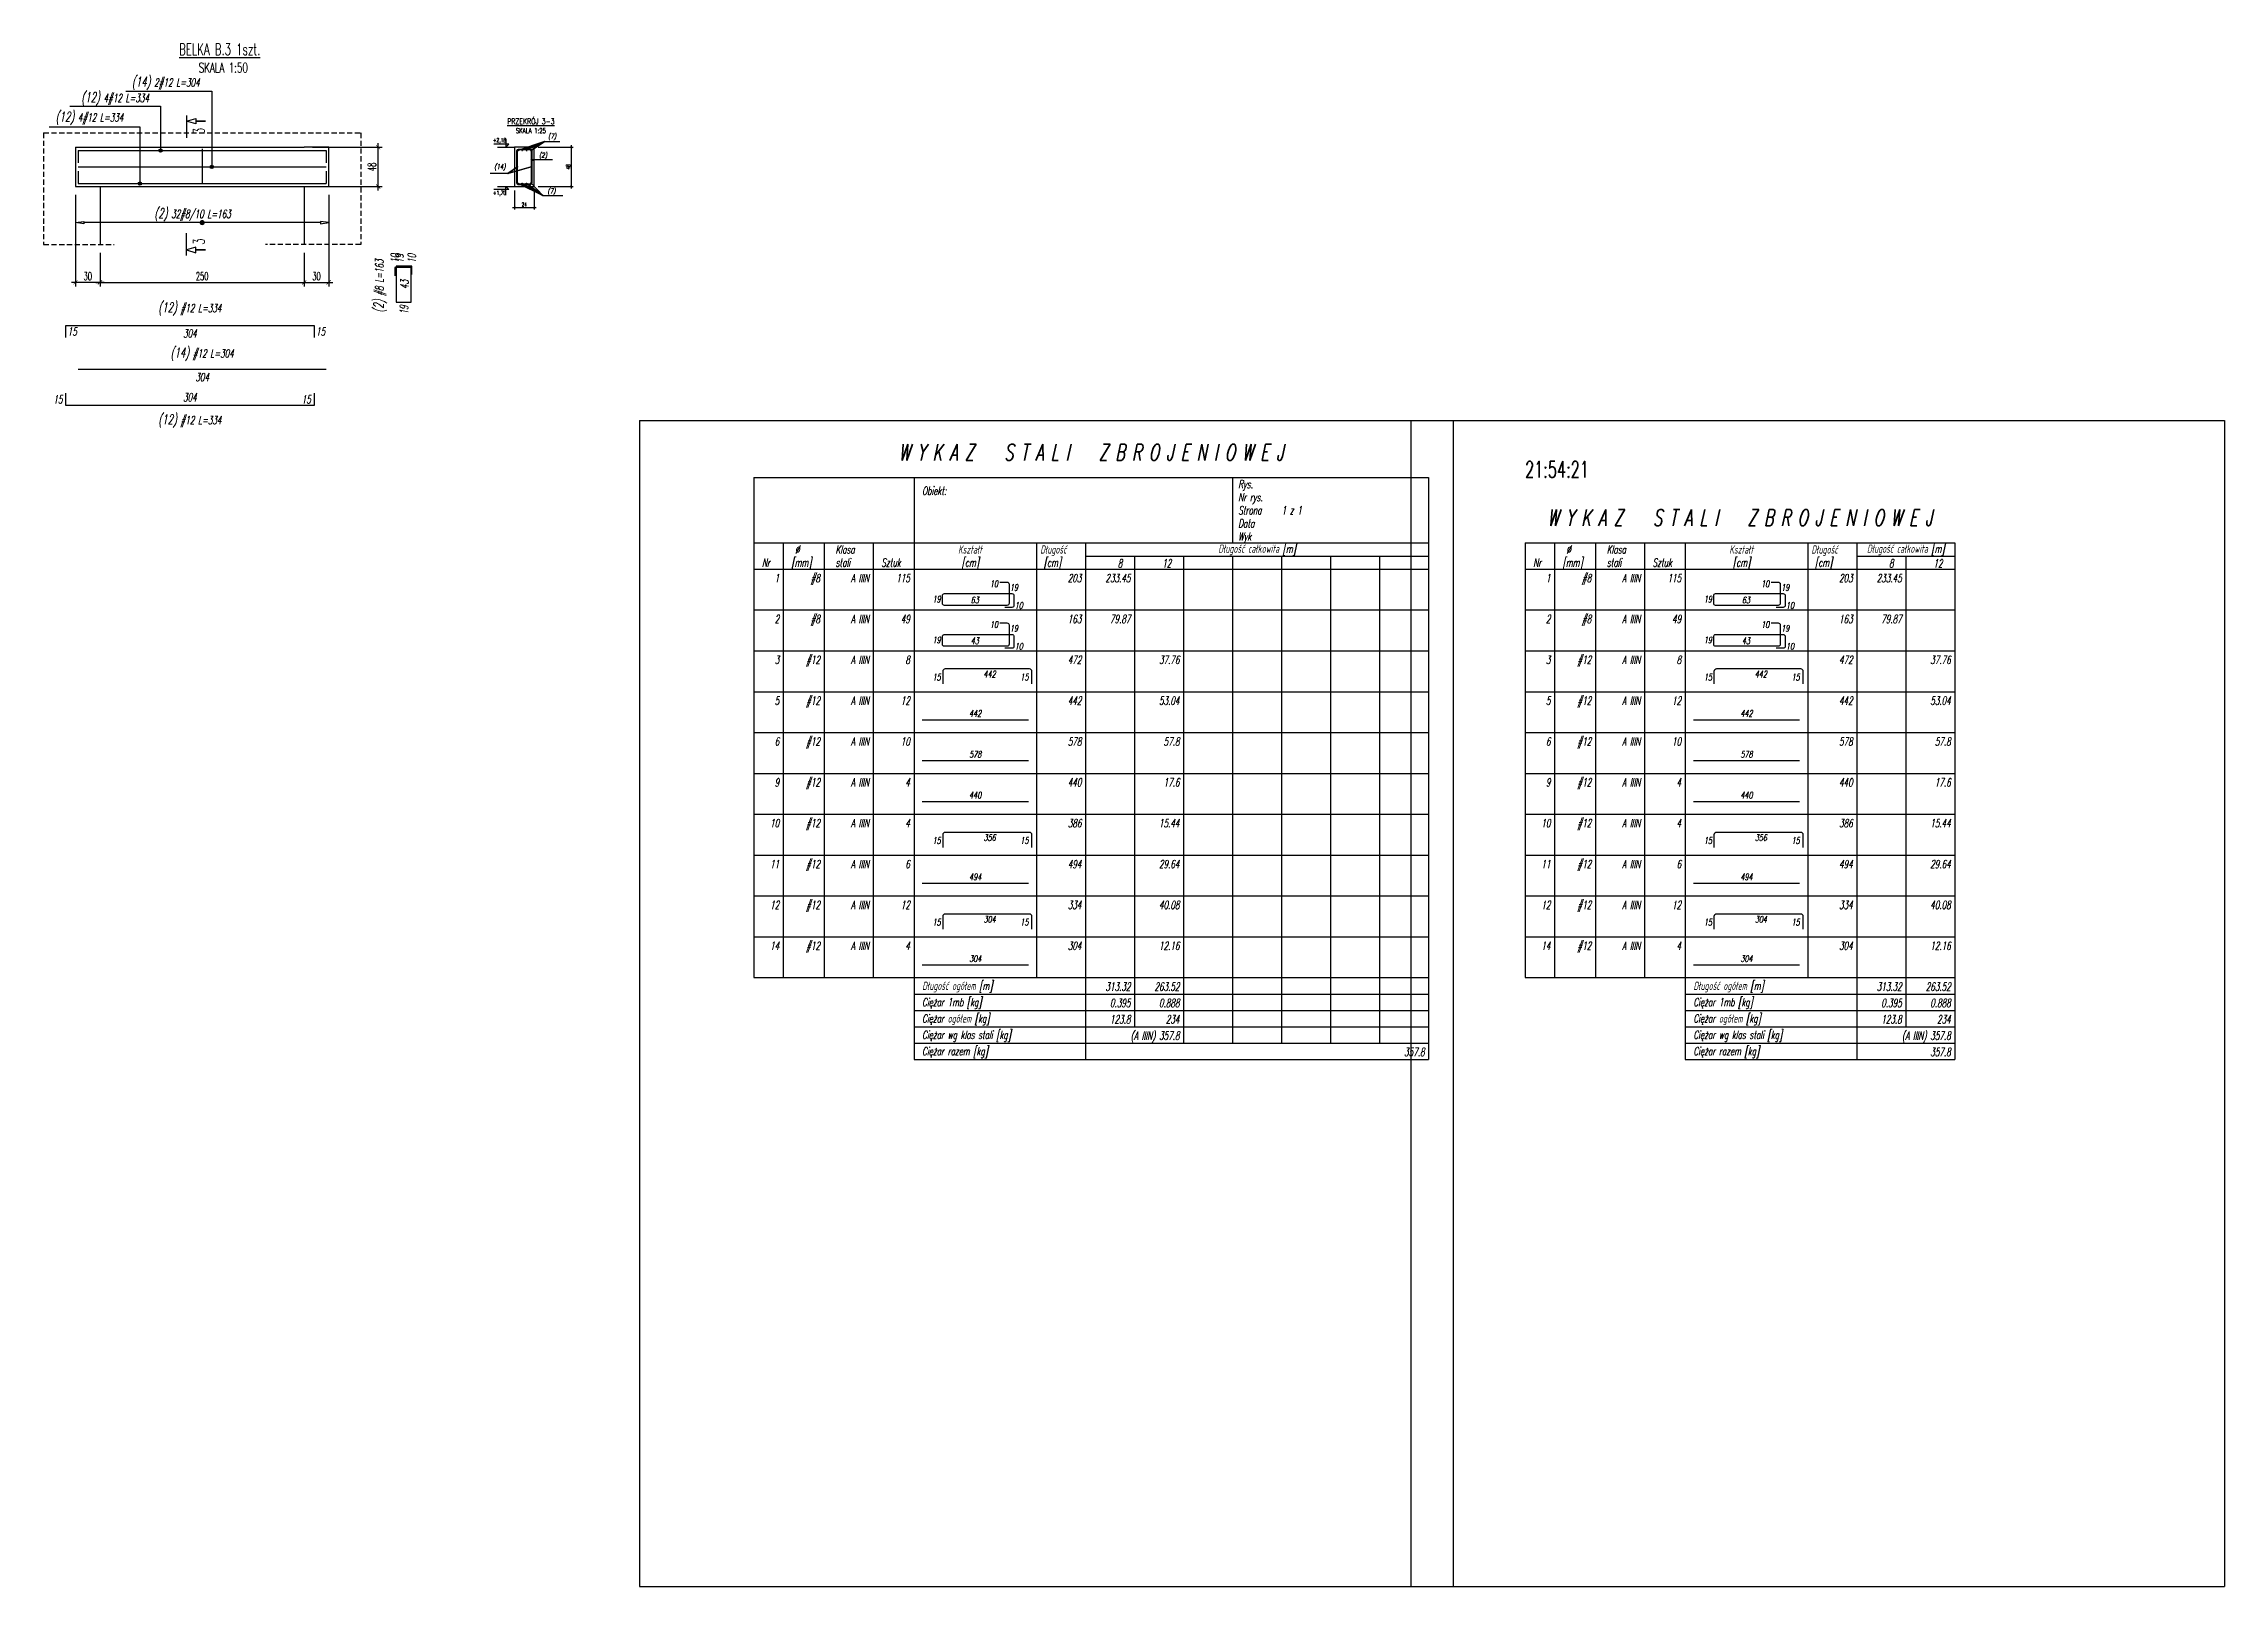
# Model space of a CAD drawing. Header units: millimetres. Extents: x 26458 to 31924, y -55340 to -52939.
# Drawn here: x 29255 to 31924, y -55340 to -53452 of the extents above; entities that cross this region are included whole.
import ezdxf
from ezdxf.enums import TextEntityAlignment as Align

# ---------------------------------------------------------------- set-up
doc = ezdxf.new("R2010")
doc.units = ezdxf.units.MM
doc.linetypes.add('DASHED2', pattern=[9.525, 6.35, -3.175])
doc.layers.get('Defpoints').update_dxf_attribs({"color": 251})
doc.layers.add('__NIEDRUK__', color=54, linetype='Continuous', plot=False)
for name, color, linetype in [('K-ODNOSNIK', 8, 'Continuous'), ('K-POMOCNICZE', 9, 'DASHED2'), ('K-SCIANY', 2, 'Continuous'), ('K-TEXT 2.4mm', 71, 'Continuous'), ('K-TEXT 2.8mm', 101, 'Continuous'), ('K-TEXT 2mm', 254, 'Continuous'), ('K-WYMIARY', 1, 'Continuous'), ('K-ZBROJ_06', 101, 'Continuous'), ('K-ZBROJ_12', 161, 'Continuous'), ('N-35-PLYTY', 101, 'Continuous'), ('ZBROJA_NIEZLICZAC', 255, 'Continuous'), ('ZBROJA_PRET', 161, 'Continuous'), ('ZBROJA_RZUTPR', 141, 'Continuous'), ('ZBROJA_RZUTPR1', 255, 'Continuous'), ('ZBROJA_ZASIEG', 253, 'Continuous'), ('ZBROJA_ZESTAWIENIE', 62, 'Continuous'), ('ZBROJA_ZESTAWIENIE1', 252, 'Continuous'), ('ZBROJA_ZESTAWIENIE2', 30, 'Continuous'), ('ZBROJA_ZESTAWIENIE3', 141, 'Continuous'), ('ZBROJA_ZESTAWIENIE4', 210, 'Continuous'), ('ZBROJA_ZLICZAC', 125, 'Continuous')]:
    doc.layers.add(name, color=color, linetype=linetype)
doc.styles.add('STYL_ZBROJA', font='romanszb.shx', dxfattribs={"width": 0.65, "oblique": 12})
doc.styles.add('text 2.4mm', font='romans.shx', dxfattribs={"width": 0.65})
doc.styles.add('text 2.8mm', font='romans.shx', dxfattribs={"width": 0.65})
doc.styles.add('text 2mm', font='romans.shx', dxfattribs={"width": 0.65})
doc.styles.add('WYM1', font='romanszb.shx', dxfattribs={"width": 0.6})
doc.dimstyles.new('CM100', dxfattribs={"dimscale": 5, "dimtxt": 2, "dimasz": 1, "dimexe": 1, "dimexo": 2, "dimgap": 0.5, "dimtad": 1, "dimrnd": 0.5, "dimdsep": 46, "dimtxsty": 'WYM1', "dimblk": 'OBLIQUE', "dimcen": 0, "dimdle": 1, "dimclrd": 253, "dimclre": 251, "dimclrt": 30, "dimadec": 0, "dimazin": 0, "dimtfac": 1, "dimtix": 1, "dimtmove": 0, "dimatfit": 0, "dimfxl": 1, "dimtfillclr": 256, "dimtolj": 1, "dimarcsym": 0})

msp = doc.modelspace()

# ---------------------------------------------------------------- texts
at = {"layer": 'K-TEXT 2.4mm', "style": 'text 2.4mm', "width": 0.65}
for s, height, p in [('SKALA 1:50', 12, (29444.397, -53487.205)), ('SKALA 1:25', 6, (29832.717, -53561.384))]:
    msp.add_text(s, height=height, dxfattribs=at).set_placement(p)
at = {"layer": 'K-TEXT 2.8mm', "lineweight": -2, "style": 'text 2.8mm', "width": 0.65}
for s, height, p in [('%%UBELKA B.3 1szt.', 14, (29420.401, -53465.819)), ('%%UPRZEKRÓJ 3-3', 7, (29822.104, -53550.442))]:
    msp.add_text(s, height=height, dxfattribs=at).set_placement(p)
for p in [(29451.665, -53562.592), (29451.665, -53698.001)]:
    msp.add_text('3', height=14, rotation=90, dxfattribs=at).set_placement(p)
at = {"layer": 'K-TEXT 2mm', "lineweight": -2, "style": 'text 2mm', "width": 0.65}
for s, p in [('+2,18', (29804.513, -53572.491)), ('+1,70', (29804.513, -53636.971))]:
    msp.add_text(s, height=5, dxfattribs=at).set_placement(p)
at = {"layer": 'ZBROJA_NIEZLICZAC', "char_height": 20, "style": 'STYL_ZBROJA'}
for s, insert, attachment_point in [('\\H6;\\C71;\\H10;\\C256;\\H6;\\C71;(7)\\H10;\\C256;', (29872.221, -53570.076), 7), ('\\H6;\\C71;\\H10;\\C256;\\H6;\\C71;(14)\\H10;\\C256;', (29806.241, -53607.351), 7), ('\\H6;\\C71;\\H10;\\C256;\\H6;\\C71;(2)\\H10;\\C256;', (29861.126, -53593.332), 7), ('\\H6;\\C71;\\H10;\\C256;\\H6;\\C71;(7)\\H10;\\C256;', (29871.464, -53637.106), 7), ('\\H12;\\C71;\\H10;\\C256;\\H12;\\C71;(12)\\H10;\\C256; #12 L=334', (29433.646, -53784.674), 8), ('\\H12;\\C71;\\H10;\\C256;\\H12;\\C71;(14)\\H10;\\C256; #12 L=304', (29448.646, -53840.067), 8), ('\\H12;\\C71;\\H10;\\C256;\\H12;\\C71;(12)\\H10;\\C256; #12 L=334', (29433.646, -53921.708), 8)]:
    msp.add_mtext(s, dxfattribs=dict(at, insert=insert, attachment_point=attachment_point))
at = {"layer": 'ZBROJA_NIEZLICZAC', "insert": (29674.582, -53748.498), "char_height": 20, "attachment_point": 8, "rotation": 90, "style": 'STYL_ZBROJA'}
msp.add_mtext('\\H12;\\C71;\\H10;\\C256;\\H12;\\C71;(2)\\H10;\\C256; #8 L=163', dxfattribs=at)
at = {"layer": 'ZBROJA_RZUTPR1', "style": 'STYL_ZBROJA', "oblique": 12, "width": 0.65}
for s, p in [('10', (29684.52, -53720.267)), ('19', (29690.247, -53720.267)), ('10', (29705.247, -53720.267))]:
    msp.add_text(s, height=10, rotation=90, dxfattribs=at).set_placement(p, align=Align.MIDDLE_LEFT)
msp.add_text('43', height=10, rotation=90, dxfattribs=at).set_placement((29696.247, -53746.63), align=Align.MIDDLE)
msp.add_text('19', height=10, rotation=90, dxfattribs=at).set_placement((29695.747, -53772.13), align=Align.MIDDLE_RIGHT)
for p in [(29295.241, -53804.174), (29599.241, -53804.174), (29277.646, -53887.208), (29581.646, -53887.208)]:
    msp.add_text('15', height=10, dxfattribs=at).set_placement(p, align=Align.MIDDLE_RIGHT)
for p in [(29433.646, -53806.674), (29448.646, -53860.067), (29433.646, -53884.708)]:
    msp.add_text('304', height=10, dxfattribs=at).set_placement(p, align=Align.MIDDLE)
at = {"layer": 'ZBROJA_ZLICZAC', "char_height": 20, "attachment_point": 7, "style": 'STYL_ZBROJA'}
for s, insert in [('\\H12;\\C71;\\H10;\\C256;\\H12;\\C71;(14)\\H10;\\C256; 2#12 L=304', (29362.646, -53508.435)), ('\\H12;\\C71;\\H10;\\C256;\\H12;\\C71;(12)\\H10;\\C256; 4#12 L=334', (29300.677, -53527.424)), ('\\H12;\\C71;\\H10;\\C256;\\H12;\\C71;(12)\\H10;\\C256; 4#12 L=334', (29269.325, -53551.266)), ('\\H12;\\C71;\\H10;\\C256;\\H12;\\C71;(2)\\H10;\\C256; 32#8/10 L=163', (29390.211, -53669.272))]:
    msp.add_mtext(s, dxfattribs=dict(at, insert=insert))

# ---------------------------------------------------------------- blocks, each defined once
blk = doc.blocks.new('_zestawienie')
at = {"layer": 'ZBROJA_ZESTAWIENIE'}
for p, q in [((0, 0), (826, 0)), ((196, 0), (196, -80)), ((586, 0), (586, -80)), ((826, 0), (826, -80)), ((0, -80), (826, -80)), ((0, -80), (0, -96)), ((36, -80), (36, -96)), ((86, -80), (86, -96)), ((146, -80), (146, -96)), ((196, -80), (196, -96)), ((346, -80), (346, -96)), ((406, -80), (406, -96)), ((826, -80), (826, -112)), ((0, -96), (0, -112)), ((36, -96), (36, -112)), ((86, -96), (86, -112)), ((146, -96), (146, -112)), ((196, -96), (196, -112)), ((346, -96), (346, -112)), ((406, -96), (406, -112)), ((466, -96), (466, -112)), ((526, -96), (526, -112)), ((586, -96), (586, -112)), ((646, -96), (646, -112)), ((706, -96), (706, -112)), ((766, -96), (766, -112)), ((826, -96), (826, -112)), ((0, -112), (826, -112)), ((0, -112), (0, -162)), ((36, -112), (36, -162)), ((86, -112), (86, -162)), ((146, -112), (146, -162)), ((196, -112), (196, -162)), ((346, -112), (346, -162)), ((406, -112), (406, -162)), ((466, -112), (466, -162)), ((526, -112), (526, -162)), ((586, -112), (586, -162)), ((646, -112), (646, -162)), ((706, -112), (706, -162)), ((766, -112), (766, -162)), ((826, -112), (826, -162)), ((0, -162), (0, -212)), ((36, -162), (36, -212)), ((86, -162), (86, -212)), ((146, -162), (146, -212)), ((196, -162), (196, -212)), ((346, -162), (346, -212)), ((406, -162), (406, -212)), ((466, -162), (466, -212)), ((526, -162), (526, -212)), ((586, -162), (586, -212)), ((646, -162), (646, -212)), ((706, -162), (706, -212)), ((766, -162), (766, -212)), ((826, -162), (826, -212)), ((0, -212), (0, -262)), ((36, -212), (36, -262)), ((86, -212), (86, -262)), ((146, -212), (146, -262)), ((196, -212), (196, -262)), ((346, -212), (346, -262)), ((406, -212), (406, -262)), ((466, -212), (466, -262)), ((526, -212), (526, -262)), ((586, -212), (586, -262)), ((646, -212), (646, -262)), ((706, -212), (706, -262)), ((766, -212), (766, -262)), ((826, -212), (826, -262)), ((0, -262), (0, -312)), ((36, -262), (36, -312)), ((86, -262), (86, -312)), ((146, -262), (146, -312)), ((196, -262), (196, -312)), ((346, -262), (346, -312)), ((406, -262), (406, -312)), ((466, -262), (466, -312)), ((526, -262), (526, -312)), ((586, -262), (586, -312)), ((646, -262), (646, -312)), ((706, -262), (706, -312)), ((766, -262), (766, -312)), ((826, -262), (826, -312)), ((0, -312), (0, -362)), ((36, -312), (36, -362)), ((86, -312), (86, -362)), ((146, -312), (146, -362)), ((196, -312), (196, -362)), ((346, -312), (346, -362)), ((406, -312), (406, -362)), ((466, -312), (466, -362)), ((526, -312), (526, -362)), ((586, -312), (586, -362)), ((646, -312), (646, -362)), ((706, -312), (706, -362)), ((766, -312), (766, -362)), ((826, -312), (826, -362)), ((0, -362), (0, -412)), ((36, -362), (36, -412)), ((86, -362), (86, -412)), ((146, -362), (146, -412)), ((196, -362), (196, -412)), ((346, -362), (346, -412)), ((406, -362), (406, -412)), ((466, -362), (466, -412)), ((526, -362), (526, -412)), ((586, -362), (586, -412)), ((646, -362), (646, -412)), ((706, -362), (706, -412)), ((766, -362), (766, -412)), ((826, -362), (826, -412)), ((0, -412), (0, -462)), ((36, -412), (36, -462)), ((86, -412), (86, -462)), ((146, -412), (146, -462)), ((196, -412), (196, -462)), ((346, -412), (346, -462)), ((406, -412), (406, -462)), ((466, -412), (466, -462)), ((526, -412), (526, -462)), ((586, -412), (586, -462)), ((646, -412), (646, -462)), ((706, -412), (706, -462)), ((766, -412), (766, -462)), ((826, -412), (826, -462)), ((0, -462), (0, -512)), ((36, -462), (36, -512)), ((86, -462), (86, -512)), ((146, -462), (146, -512)), ((196, -462), (196, -512)), ((346, -462), (346, -512)), ((406, -462), (406, -512)), ((466, -462), (466, -512)), ((526, -462), (526, -512)), ((586, -462), (586, -512)), ((646, -462), (646, -512)), ((706, -462), (706, -512)), ((766, -462), (766, -512)), ((826, -462), (826, -512)), ((0, -512), (0, -562)), ((36, -512), (36, -562)), ((86, -512), (86, -562)), ((146, -512), (146, -562)), ((196, -512), (196, -562)), ((346, -512), (346, -562)), ((406, -512), (406, -562)), ((466, -512), (466, -562)), ((526, -512), (526, -562)), ((586, -512), (586, -562)), ((646, -512), (646, -562)), ((706, -512), (706, -562)), ((766, -512), (766, -562)), ((826, -512), (826, -562)), ((0, -562), (0, -612)), ((36, -562), (36, -612)), ((86, -562), (86, -612)), ((146, -562), (146, -612)), ((196, -562), (196, -612)), ((346, -562), (346, -612)), ((406, -562), (406, -612)), ((466, -562), (466, -612)), ((526, -562), (526, -612)), ((586, -562), (586, -612)), ((646, -562), (646, -612)), ((706, -562), (706, -612)), ((766, -562), (766, -612)), ((826, -562), (826, -612)), ((0, -612), (826, -612)), ((196, -612), (196, -712)), ((406, -612), (406, -712)), ((466, -612), (466, -672)), ((526, -612), (526, -672)), ((586, -612), (586, -692)), ((646, -612), (646, -692)), ((706, -612), (706, -692)), ((766, -612), (766, -692)), ((826, -612), (826, -692)), ((826, -612), (826, -692)), ((526, -672), (526, -692)), ((826, -692), (826, -712)), ((196, -712), (826, -712))]:
    blk.add_line(p, q, dxfattribs=at)
at = {"layer": 'ZBROJA_ZESTAWIENIE1'}
for p, q in [((-140, 70), (856, 70)), ((-140, 70), (-140, -1357)), ((856, 70), (856, -1357)), ((406, -96), (826, -96)), ((0, -162), (826, -162)), ((0, -212), (826, -212)), ((0, -262), (826, -262)), ((0, -312), (826, -312)), ((0, -362), (826, -362)), ((0, -412), (826, -412)), ((0, -462), (826, -462)), ((0, -512), (826, -512)), ((0, -562), (826, -562)), ((196, -632), (826, -632)), ((196, -652), (826, -652)), ((196, -672), (826, -672)), ((196, -692), (826, -692)), ((-140, -1357), (856, -1357))]:
    blk.add_line(p, q, dxfattribs=at)
at = {"layer": 'ZBROJA_ZESTAWIENIE2'}
blk.add_line((0, 0), (0, -80), dxfattribs=at)
at = {"layer": 'ZBROJA_ZESTAWIENIE3'}
for points in [[(301.1, -127.9), (309.8, -127.9, -0.40231), (312.3, -130.3), (312.3, -154, -0.426218), (309.8, -156.4), (233.2, -156.4, -0.414214), (230.8, -154), (230.8, -144.4, -0.414214), (233.2, -142), (315.9, -142, -0.40231), (318.4, -144.4), (318.4, -156.4, -0.414214), (315.9, -158.9), (307.3, -158.9)], [(301.1, -177.9), (309.8, -177.9, -0.40231), (312.3, -180.3), (312.3, -204, -0.426218), (309.8, -206.4), (233.2, -206.4, -0.414214), (230.8, -204), (230.8, -194.4, -0.414214), (233.2, -192), (315.9, -192, -0.40231), (318.4, -194.4), (318.4, -206.4, -0.414214), (315.9, -208.9), (307.3, -208.9)], [(231.5, -252.5), (231.5, -236.8, -0.414214), (234.5, -233.8), (337, -233.8, -0.414214), (340, -236.8), (340, -252.5)], [(231.5, -452.5), (231.5, -436.8, -0.414214), (234.5, -433.8), (337, -433.8, -0.414214), (340, -436.8), (340, -452.5)], [(231.5, -552.5), (231.5, -536.8, -0.414214), (234.5, -533.8), (337, -533.8, -0.414214), (340, -536.8), (340, -552.5)]]:
    blk.add_lwpolyline(points, format="xyb", dxfattribs=at)
for points in [[(206, -296.4), (336, -296.4)], [(206, -346.4), (336, -346.4)], [(206, -396.4), (336, -396.4)], [(206, -496.4), (336, -496.4)], [(206, -596.4), (336, -596.4)]]:
    blk.add_lwpolyline(points, dxfattribs=at)
at = {"layer": 'ZBROJA_ZESTAWIENIE2', "style": 'STYL_ZBROJA', "oblique": 12, "width": 0.65}
for s, p in [('Obiekt:', (206, -24)), ('Rys. ', (593, -16)), ('Nr rys. ', (593, -32)), ('Strona ', (593, -48)), ('Data ', (593, -64)), ('1 z 1', (646, -48)), ('Wyk ', (593, -80)), ('Nr', (10, -112)), ('[mm]', (46, -112)), (' %%c', (46, -96)), ('Klasa', (100, -96)), ('stali', (100, -112)), ('Sztuk', (156, -112)), ('Kształt', (250, -96)), (' [cm]', (250, -112)), (' Długość', (346, -96)), ('  [cm]', (346, -112)), ('Długość ogółem [m]', (206, -630)), ('Ciężar 1mb [kg]', (206, -650)), ('Ciężar ogółem [kg]', (206, -670)), ('Ciężar wg klas stali [kg]', (206, -690)), ('Ciężar razem [kg]', (206, -710))]:
    blk.add_text(s, height=10, dxfattribs=at).set_placement(p, align=Align.BOTTOM_LEFT)
for s, p in [('8', (451, -110)), ('12', (511, -110)), ('1', (31, -128)), ('#8', (81, -128)), ('A IIIN', (141, -128)), ('115', (191, -128)), ('203', (401, -128)), ('233.45', (461, -128)), ('2', (31, -178)), ('#8', (81, -178)), ('A IIIN', (141, -178)), ('49', (191, -178)), ('163', (401, -178)), ('79.87', (461, -178)), ('3', (31, -228)), ('#12', (81, -228)), ('A IIIN', (141, -228)), ('8', (191, -228)), ('472', (401, -228)), ('37.76', (521, -228)), ('#12', (81, -278)), ('5', (31, -278)), ('A IIIN', (141, -278)), ('12', (191, -278)), ('442', (401, -278)), ('53.04', (521, -278)), ('6', (31, -328)), ('#12', (81, -328)), ('A IIIN', (141, -328)), ('10', (191, -328)), ('578', (401, -328)), ('57.8', (521, -328)), ('9', (31, -378)), ('#12', (81, -378)), ('A IIIN', (141, -378)), ('4', (191, -378)), ('440', (401, -378)), ('17.6', (521, -378)), ('10', (31, -428)), ('#12', (81, -428)), ('A IIIN', (141, -428)), ('4', (191, -428)), ('386', (401, -428)), ('15.44', (521, -428)), ('11', (31, -478)), ('#12', (81, -478)), ('A IIIN', (141, -478)), ('6', (191, -478)), ('494', (401, -478)), ('29.64', (521, -478)), ('12', (31, -528)), ('#12', (81, -528)), ('A IIIN', (141, -528)), ('12', (191, -528)), ('334', (401, -528)), ('40.08', (521, -528)), ('14', (31, -578)), ('#12', (81, -578)), ('A IIIN', (141, -578)), ('4', (191, -578)), ('304', (401, -578)), ('12.16', (521, -578)), ('313.32', (461, -628)), ('0.395', (461, -648)), ('263.52', (521, -628)), ('0.888', (521, -648)), ('123.8', (461, -668)), ('234', (521, -668)), ('(A IIIN) 357.8', (521, -688)), ('357.8', (821, -708))]:
    blk.add_text(s, height=10, dxfattribs=at).set_placement(p, align=Align.RIGHT)
blk.add_text('Długość całkowita [m]', height=10, dxfattribs=at).set_placement((616, -92), align=Align.CENTER)
for s, p in [('10', (298.8, -129.9)), ('19', (228.6, -148.7)), ('10', (298.8, -179.9)), ('19', (228.6, -198.7)), ('15', (228.7, -244.1)), ('15', (336.1, -244.1)), ('15', (228.7, -444.1)), ('15', (336.1, -444.1)), ('15', (228.7, -544.1)), ('15', (336.1, -544.1))]:
    blk.add_text(s, height=8, dxfattribs=at).set_placement(p, align=Align.MIDDLE_RIGHT)
for s, p in [('19', (313.4, -134.5)), ('10', (319.3, -156.5)), ('19', (313.4, -184.5)), ('10', (319.3, -206.5))]:
    blk.add_text(s, height=8, dxfattribs=at).set_placement(p, align=Align.MIDDLE_LEFT)
for s, p in [('63', (270.4, -149.8)), ('43', (270.4, -199.8))]:
    blk.add_text(s, height=8, dxfattribs=at).set_placement(p, align=Align.MIDDLE)
for s, p in [('442', (296, -247)), ('356', (296, -447)), ('304', (296, -547))]:
    blk.add_text(s, height=8, dxfattribs=at).set_placement(p, align=Align.BOTTOM_RIGHT)
for s, p in [('442', (271, -295.1)), ('578', (271, -345.1)), ('440', (271, -395.1)), ('494', (271, -495.1)), ('304', (271, -595.1))]:
    blk.add_text(s, height=8, dxfattribs=at).set_placement(p, align=Align.BOTTOM_CENTER)
at = {"layer": 'ZBROJA_ZESTAWIENIE4', "style": 'STYL_ZBROJA', "oblique": 12, "width": 0.65}
blk.add_text('W Y K A Z   S T A L I   Z B R O J E N I O W E J', height=20, dxfattribs=at).set_placement((413, 21), align=Align.CENTER)
blk = doc.blocks.new('A$C392df230')
h = blk.add_hatch()
h.set_pattern_fill('ANGLE', color=256, scale=0.025)
h.set_pattern_definition([(360, (-2880.4701, 5517.13781), (-5e-64, 0.174625), [0.127, -0.047625]), (90, (-2880.4701, 5517.13781), (-0.174625, 1e-17), [0.127, -0.047625])])
h.paths.add_polyline_path([(0.5, 0, 1), (-0.5, 0, 1)])
blk.add_circle((0, 0), 0.5)
blk = doc.blocks.new('_ArchTick')
at = {"color": 0, "linetype": 'ByBlock', "const_width": 0.15}
blk.add_lwpolyline([(-0.5, -0.5), (0.5, 0.5)], dxfattribs=at)
blk = doc.blocks.new('*D93')
at = {"layer": 'Defpoints', "color": 0, "transparency": 16777216}
for p in [(29323.6, -53697.8), (29573.6, -53697.8), (29573.6, -53744)]:
    blk.add_point(p, dxfattribs=at)
at = {"layer": 'K-WYMIARY', "color": 251, "lineweight": -2, "transparency": 16777216}
for p, q in [((29323.6, -53707.8), (29323.6, -53749)), ((29573.6, -53707.8), (29573.6, -53749))]:
    blk.add_line(p, q, dxfattribs=at)
at = {"layer": 'K-WYMIARY', "color": 253, "lineweight": -2, "transparency": 16777216}
blk.add_line((29318.6, -53744), (29578.6, -53744), dxfattribs=at)
at = {"layer": 'K-WYMIARY', "color": 253, "lineweight": -2, "transparency": 16777216, "xscale": 5, "yscale": 5, "zscale": 5, "rotation": 180}
blk.add_blockref('_ArchTick', (29323.6, -53744), dxfattribs=at)
at = {"layer": 'K-WYMIARY', "color": 253, "lineweight": -2, "transparency": 16777216, "xscale": 5, "yscale": 5, "zscale": 5}
blk.add_blockref('_ArchTick', (29573.6, -53744), dxfattribs=at)
at = {"layer": 'K-WYMIARY', "color": 30, "transparency": 16777216, "insert": (29448.6, -53736.5), "char_height": 10, "attachment_point": 5, "style": 'WYM1'}
blk.add_mtext('\\A1;250', dxfattribs=at)
blk = doc.blocks.new('*D94')
at = {"layer": 'Defpoints', "color": 0, "transparency": 16777216}
for p in [(29293.6, -53626.7), (29323.6, -53697.8), (29293.6, -53744)]:
    blk.add_point(p, dxfattribs=at)
at = {"layer": 'K-WYMIARY', "color": 251, "lineweight": -2, "transparency": 16777216}
for p, q in [((29293.6, -53636.7), (29293.6, -53749)), ((29323.6, -53707.8), (29323.6, -53749))]:
    blk.add_line(p, q, dxfattribs=at)
at = {"layer": 'K-WYMIARY', "color": 253, "lineweight": -2, "transparency": 16777216}
blk.add_line((29328.6, -53744), (29288.6, -53744), dxfattribs=at)
at = {"layer": 'K-WYMIARY', "color": 253, "lineweight": -2, "transparency": 16777216, "xscale": 5, "yscale": 5, "zscale": 5, "rotation": 180}
blk.add_blockref('_ArchTick', (29293.6, -53744), dxfattribs=at)
at = {"layer": 'K-WYMIARY', "color": 253, "lineweight": -2, "transparency": 16777216, "xscale": 5, "yscale": 5, "zscale": 5}
blk.add_blockref('_ArchTick', (29323.6, -53744), dxfattribs=at)
at = {"layer": 'K-WYMIARY', "color": 30, "transparency": 16777216, "insert": (29308.6, -53736.5), "char_height": 10, "attachment_point": 5, "style": 'WYM1'}
blk.add_mtext('\\A1;30', dxfattribs=at)
blk = doc.blocks.new('*D95')
at = {"layer": 'Defpoints', "color": 0, "transparency": 16777216}
for p in [(29573.6, -53578.7), (29664, -53578.7), (29573.6, -53626.7)]:
    blk.add_point(p, dxfattribs=at)
at = {"layer": 'K-WYMIARY', "color": 251, "lineweight": -2, "transparency": 16777216}
for p, q in [((29583.6, -53578.7), (29669, -53578.7)), ((29583.6, -53626.7), (29669, -53626.7))]:
    blk.add_line(p, q, dxfattribs=at)
at = {"layer": 'K-WYMIARY', "color": 253, "lineweight": -2, "transparency": 16777216}
blk.add_line((29664, -53631.7), (29664, -53573.7), dxfattribs=at)
at = {"layer": 'K-WYMIARY', "color": 253, "lineweight": -2, "transparency": 16777216, "xscale": 5, "yscale": 5, "zscale": 5}
for p, rotation in [((29664, -53578.7), 90), ((29664, -53626.7), 270)]:
    blk.add_blockref('_ArchTick', p, dxfattribs=dict(at, rotation=rotation))
at = {"layer": 'K-WYMIARY', "color": 30, "transparency": 16777216, "insert": (29656.5, -53602.7), "char_height": 10, "attachment_point": 5, "rotation": 90, "style": 'WYM1'}
blk.add_mtext('\\A1;48', dxfattribs=at)
blk = doc.blocks.new('*D96')
at = {"layer": 'Defpoints', "color": 0, "transparency": 16777216}
for p in [(29855.1, -53578.7), (29855.1, -53626.7), (29900.4, -53626.7)]:
    blk.add_point(p, dxfattribs=at)
at = {"layer": 'K-WYMIARY', "color": 251, "lineweight": -2, "transparency": 16777216}
for p, q in [((29860.1, -53578.7), (29902.9, -53578.7)), ((29860.1, -53626.7), (29902.9, -53626.7))]:
    blk.add_line(p, q, dxfattribs=at)
at = {"layer": 'K-WYMIARY', "color": 253, "lineweight": -2, "transparency": 16777216}
blk.add_line((29900.4, -53576.2), (29900.4, -53629.2), dxfattribs=at)
at = {"layer": 'K-WYMIARY', "color": 253, "lineweight": -2, "transparency": 16777216, "xscale": 2.5, "yscale": 2.5, "zscale": 2.5}
for p, rotation in [((29900.4, -53578.7), 90), ((29900.4, -53626.7), 270)]:
    blk.add_blockref('_ArchTick', p, dxfattribs=dict(at, rotation=rotation))
at = {"layer": 'K-WYMIARY', "color": 30, "transparency": 16777216, "insert": (29896.7, -53602.7), "char_height": 5, "attachment_point": 5, "rotation": 90, "style": 'WYM1'}
blk.add_mtext('\\A1;48', dxfattribs=at)
blk = doc.blocks.new('*D97')
at = {"layer": 'Defpoints', "color": 0, "transparency": 16777216}
for p in [(29831.1, -53626.7), (29855, -53626.7), (29855, -53652.3)]:
    blk.add_point(p, dxfattribs=at)
at = {"layer": 'K-WYMIARY', "color": 251, "lineweight": -2, "transparency": 16777216}
for p, q in [((29831.1, -53631.7), (29831.1, -53654.8)), ((29855, -53631.7), (29855, -53654.8))]:
    blk.add_line(p, q, dxfattribs=at)
at = {"layer": 'K-WYMIARY', "color": 253, "lineweight": -2, "transparency": 16777216}
blk.add_line((29828.6, -53652.3), (29857.5, -53652.3), dxfattribs=at)
at = {"layer": 'K-WYMIARY', "color": 253, "lineweight": -2, "transparency": 16777216, "xscale": 2.5, "yscale": 2.5, "zscale": 2.5, "rotation": 180}
blk.add_blockref('_ArchTick', (29831.1, -53652.3), dxfattribs=at)
at = {"layer": 'K-WYMIARY', "color": 253, "lineweight": -2, "transparency": 16777216, "xscale": 2.5, "yscale": 2.5, "zscale": 2.5}
blk.add_blockref('_ArchTick', (29855, -53652.3), dxfattribs=at)
at = {"layer": 'K-WYMIARY', "color": 30, "transparency": 16777216, "insert": (29843, -53648.6), "char_height": 5, "attachment_point": 5, "style": 'WYM1'}
blk.add_mtext('\\A1;24', dxfattribs=at)
blk = doc.blocks.new('*D122')
at = {"layer": 'Defpoints', "color": 0, "transparency": 16777216}
for p in [(29603.6, -53626.7), (29573.6, -53697.8), (29603.6, -53744)]:
    blk.add_point(p, dxfattribs=at)
at = {"layer": 'K-WYMIARY', "color": 251, "lineweight": -2, "transparency": 16777216}
for p, q in [((29603.6, -53636.7), (29603.6, -53749)), ((29573.6, -53707.8), (29573.6, -53749))]:
    blk.add_line(p, q, dxfattribs=at)
at = {"layer": 'K-WYMIARY', "color": 253, "lineweight": -2, "transparency": 16777216}
blk.add_line((29568.6, -53744), (29608.6, -53744), dxfattribs=at)
at = {"layer": 'K-WYMIARY', "color": 253, "lineweight": -2, "transparency": 16777216, "xscale": 5, "yscale": 5, "zscale": 5, "rotation": 180}
blk.add_blockref('_ArchTick', (29573.6, -53744), dxfattribs=at)
at = {"layer": 'K-WYMIARY', "color": 253, "lineweight": -2, "transparency": 16777216, "xscale": 5, "yscale": 5, "zscale": 5}
blk.add_blockref('_ArchTick', (29603.6, -53744), dxfattribs=at)
at = {"layer": 'K-WYMIARY', "color": 30, "transparency": 16777216, "insert": (29588.6, -53736.5), "char_height": 10, "attachment_point": 5, "style": 'WYM1'}
blk.add_mtext('\\A1;30', dxfattribs=at)
blk = doc.blocks.new('_zestawiejnieM')
at = {"layer": 'ZBROJA_ZESTAWIENIE'}
for p, q in [((0, -80), (526, -80)), ((0, -80), (0, -96)), ((36, -80), (36, -96)), ((86, -80), (86, -96)), ((146, -80), (146, -96)), ((196, -80), (196, -96)), ((346, -80), (346, -96)), ((406, -80), (406, -96)), ((526, -80), (526, -112)), ((0, -96), (0, -112)), ((36, -96), (36, -112)), ((86, -96), (86, -112)), ((146, -96), (146, -112)), ((196, -96), (196, -112)), ((346, -96), (346, -112)), ((406, -96), (406, -112)), ((466, -96), (466, -112)), ((526, -96), (526, -112)), ((526, -96), (526, -112)), ((0, -112), (526, -112)), ((0, -112), (0, -162)), ((36, -112), (36, -162)), ((86, -112), (86, -162)), ((146, -112), (146, -162)), ((196, -112), (196, -162)), ((346, -112), (346, -162)), ((406, -112), (406, -162)), ((466, -112), (466, -162)), ((526, -112), (526, -162)), ((526, -112), (526, -162)), ((0, -162), (0, -212)), ((36, -162), (36, -212)), ((86, -162), (86, -212)), ((146, -162), (146, -212)), ((196, -162), (196, -212)), ((346, -162), (346, -212)), ((406, -162), (406, -212)), ((466, -162), (466, -212)), ((526, -162), (526, -212)), ((526, -162), (526, -212)), ((0, -212), (0, -262)), ((36, -212), (36, -262)), ((86, -212), (86, -262)), ((146, -212), (146, -262)), ((196, -212), (196, -262)), ((346, -212), (346, -262)), ((406, -212), (406, -262)), ((466, -212), (466, -262)), ((526, -212), (526, -262)), ((526, -212), (526, -262)), ((0, -262), (0, -312)), ((36, -262), (36, -312)), ((86, -262), (86, -312)), ((146, -262), (146, -312)), ((196, -262), (196, -312)), ((346, -262), (346, -312)), ((406, -262), (406, -312)), ((466, -262), (466, -312)), ((526, -262), (526, -312)), ((526, -262), (526, -312)), ((0, -312), (0, -362)), ((36, -312), (36, -362)), ((86, -312), (86, -362)), ((146, -312), (146, -362)), ((196, -312), (196, -362)), ((346, -312), (346, -362)), ((406, -312), (406, -362)), ((466, -312), (466, -362)), ((526, -312), (526, -362)), ((526, -312), (526, -362)), ((0, -362), (0, -412)), ((36, -362), (36, -412)), ((86, -362), (86, -412)), ((146, -362), (146, -412)), ((196, -362), (196, -412)), ((346, -362), (346, -412)), ((406, -362), (406, -412)), ((466, -362), (466, -412)), ((526, -362), (526, -412)), ((526, -362), (526, -412)), ((0, -412), (0, -462)), ((36, -412), (36, -462)), ((86, -412), (86, -462)), ((146, -412), (146, -462)), ((196, -412), (196, -462)), ((346, -412), (346, -462)), ((406, -412), (406, -462)), ((466, -412), (466, -462)), ((526, -412), (526, -462)), ((526, -412), (526, -462)), ((0, -462), (0, -512)), ((36, -462), (36, -512)), ((86, -462), (86, -512)), ((146, -462), (146, -512)), ((196, -462), (196, -512)), ((346, -462), (346, -512)), ((406, -462), (406, -512)), ((466, -462), (466, -512)), ((526, -462), (526, -512)), ((526, -462), (526, -512)), ((0, -512), (0, -562)), ((36, -512), (36, -562)), ((86, -512), (86, -562)), ((146, -512), (146, -562)), ((196, -512), (196, -562)), ((346, -512), (346, -562)), ((406, -512), (406, -562)), ((466, -512), (466, -562)), ((526, -512), (526, -562)), ((526, -512), (526, -562)), ((0, -562), (0, -612)), ((36, -562), (36, -612)), ((86, -562), (86, -612)), ((146, -562), (146, -612)), ((196, -562), (196, -612)), ((346, -562), (346, -612)), ((406, -562), (406, -612)), ((466, -562), (466, -612)), ((526, -562), (526, -612)), ((526, -562), (526, -612)), ((0, -612), (526, -612)), ((196, -612), (196, -712)), ((406, -612), (406, -712)), ((466, -612), (466, -672)), ((526, -612), (526, -692)), ((526, -612), (526, -672)), ((526, -612), (526, -692)), ((526, -672), (526, -692)), ((526, -692), (526, -712)), ((196, -712), (526, -712))]:
    blk.add_line(p, q, dxfattribs=at)
at = {"layer": 'ZBROJA_ZESTAWIENIE1'}
for p, q in [((406, -96), (526, -96)), ((0, -162), (526, -162)), ((0, -212), (526, -212)), ((0, -262), (526, -262)), ((0, -312), (526, -312)), ((0, -362), (526, -362)), ((0, -412), (526, -412)), ((0, -462), (526, -462)), ((0, -512), (526, -512)), ((0, -562), (526, -562)), ((196, -632), (526, -632)), ((196, -652), (526, -652)), ((196, -672), (526, -672)), ((196, -692), (526, -692))]:
    blk.add_line(p, q, dxfattribs=at)
at = {"layer": 'ZBROJA_ZESTAWIENIE3'}
for points in [[(301.1, -127.9), (309.8, -127.9, -0.40231), (312.3, -130.3), (312.3, -154, -0.426218), (309.8, -156.4), (233.2, -156.4, -0.414214), (230.8, -154), (230.8, -144.4, -0.414214), (233.2, -142), (315.9, -142, -0.40231), (318.4, -144.4), (318.4, -156.4, -0.414214), (315.9, -158.9), (307.3, -158.9)], [(301.1, -177.9), (309.8, -177.9, -0.40231), (312.3, -180.3), (312.3, -204, -0.426218), (309.8, -206.4), (233.2, -206.4, -0.414214), (230.8, -204), (230.8, -194.4, -0.414214), (233.2, -192), (315.9, -192, -0.40231), (318.4, -194.4), (318.4, -206.4, -0.414214), (315.9, -208.9), (307.3, -208.9)], [(231.5, -252.5), (231.5, -236.8, -0.414214), (234.5, -233.8), (337, -233.8, -0.414214), (340, -236.8), (340, -252.5)], [(231.5, -452.5), (231.5, -436.8, -0.414214), (234.5, -433.8), (337, -433.8, -0.414214), (340, -436.8), (340, -452.5)], [(231.5, -552.5), (231.5, -536.8, -0.414214), (234.5, -533.8), (337, -533.8, -0.414214), (340, -536.8), (340, -552.5)]]:
    blk.add_lwpolyline(points, format="xyb", dxfattribs=at)
for points in [[(206, -296.4), (336, -296.4)], [(206, -346.4), (336, -346.4)], [(206, -396.4), (336, -396.4)], [(206, -496.4), (336, -496.4)], [(206, -596.4), (336, -596.4)]]:
    blk.add_lwpolyline(points, dxfattribs=at)
at = {"layer": '__NIEDRUK__', "style": 'text 2mm', "width": 0.65}
blk.add_text('21:54:21', height=20, dxfattribs=at).set_placement((0, 0))
at = {"layer": 'ZBROJA_ZESTAWIENIE2', "style": 'STYL_ZBROJA', "oblique": 12, "width": 0.65}
for s, p in [('Nr', (10, -112)), ('[mm]', (46, -112)), (' %%c', (46, -96)), ('Klasa', (100, -96)), ('stali', (100, -112)), ('Sztuk', (156, -112)), ('Kształt', (250, -96)), (' [cm]', (250, -112)), (' Długość', (346, -96)), ('  [cm]', (346, -112)), ('Długość ogółem [m]', (206, -630)), ('Ciężar 1mb [kg]', (206, -650)), ('Ciężar ogółem [kg]', (206, -670)), ('Ciężar wg klas stali [kg]', (206, -690)), ('Ciężar razem [kg]', (206, -710))]:
    blk.add_text(s, height=10, dxfattribs=at).set_placement(p, align=Align.BOTTOM_LEFT)
blk.add_text('Długość całkowita [m]', height=10, dxfattribs=at).set_placement((466, -92), align=Align.CENTER)
for s, p in [('8', (451, -110)), ('12', (511, -110)), ('1', (31, -128)), ('#8', (81, -128)), ('A IIIN', (141, -128)), ('115', (191, -128)), ('203', (401, -128)), ('233.45', (461, -128)), ('2', (31, -178)), ('#8', (81, -178)), ('A IIIN', (141, -178)), ('49', (191, -178)), ('163', (401, -178)), ('79.87', (461, -178)), ('3', (31, -228)), ('#12', (81, -228)), ('A IIIN', (141, -228)), ('8', (191, -228)), ('472', (401, -228)), ('37.76', (521, -228)), ('#12', (81, -278)), ('5', (31, -278)), ('A IIIN', (141, -278)), ('12', (191, -278)), ('442', (401, -278)), ('53.04', (521, -278)), ('6', (31, -328)), ('#12', (81, -328)), ('A IIIN', (141, -328)), ('10', (191, -328)), ('578', (401, -328)), ('57.8', (521, -328)), ('9', (31, -378)), ('#12', (81, -378)), ('A IIIN', (141, -378)), ('4', (191, -378)), ('440', (401, -378)), ('17.6', (521, -378)), ('10', (31, -428)), ('#12', (81, -428)), ('A IIIN', (141, -428)), ('4', (191, -428)), ('386', (401, -428)), ('15.44', (521, -428)), ('11', (31, -478)), ('#12', (81, -478)), ('A IIIN', (141, -478)), ('6', (191, -478)), ('494', (401, -478)), ('29.64', (521, -478)), ('12', (31, -528)), ('#12', (81, -528)), ('A IIIN', (141, -528)), ('12', (191, -528)), ('334', (401, -528)), ('40.08', (521, -528)), ('14', (31, -578)), ('#12', (81, -578)), ('A IIIN', (141, -578)), ('4', (191, -578)), ('304', (401, -578)), ('12.16', (521, -578)), ('313.32', (461, -628)), ('0.395', (461, -648)), ('263.52', (521, -628)), ('0.888', (521, -648)), ('123.8', (461, -668)), ('234', (521, -668)), ('(A IIIN) 357.8', (521, -688)), ('357.8', (521, -708))]:
    blk.add_text(s, height=10, dxfattribs=at).set_placement(p, align=Align.RIGHT)
for s, p in [('10', (298.8, -129.9)), ('19', (228.6, -148.7)), ('10', (298.8, -179.9)), ('19', (228.6, -198.7)), ('15', (228.7, -244.1)), ('15', (336.1, -244.1)), ('15', (228.7, -444.1)), ('15', (336.1, -444.1)), ('15', (228.7, -544.1)), ('15', (336.1, -544.1))]:
    blk.add_text(s, height=8, dxfattribs=at).set_placement(p, align=Align.MIDDLE_RIGHT)
for s, p in [('19', (313.4, -134.5)), ('10', (319.3, -156.5)), ('19', (313.4, -184.5)), ('10', (319.3, -206.5))]:
    blk.add_text(s, height=8, dxfattribs=at).set_placement(p, align=Align.MIDDLE_LEFT)
for s, p in [('63', (270.4, -149.8)), ('43', (270.4, -199.8))]:
    blk.add_text(s, height=8, dxfattribs=at).set_placement(p, align=Align.MIDDLE)
for s, p in [('442', (296, -247)), ('356', (296, -447)), ('304', (296, -547))]:
    blk.add_text(s, height=8, dxfattribs=at).set_placement(p, align=Align.BOTTOM_RIGHT)
for s, p in [('442', (271, -295.1)), ('578', (271, -345.1)), ('440', (271, -395.1)), ('494', (271, -495.1)), ('304', (271, -595.1))]:
    blk.add_text(s, height=8, dxfattribs=at).set_placement(p, align=Align.BOTTOM_CENTER)
at = {"layer": 'ZBROJA_ZESTAWIENIE4', "style": 'STYL_ZBROJA', "oblique": 12, "width": 0.65}
blk.add_text('W Y K A Z   S T A L I   Z B R O J E N I O W E J', height=20, dxfattribs=at).set_placement((263, -59), align=Align.CENTER)

# ---------------------------------------------------------------- dimensions: what is measured, and where the dimension line sits
at = {"layer": 'K-WYMIARY'}
for base, p1, p2, override, picture, middle in [((29664.05, -53578.707), (29573.646, -53626.707), (29573.646, -53578.707), {"dimblk": 'ArchTick'}, '*D95', (29656.55, -53602.707)), ((29900.401, -53626.707), (29855.058, -53578.707), (29855.058, -53626.707), {"dimscale": 2.5, "dimblk": 'ArchTick'}, '*D96', (29896.651, -53602.707))]:
    dim = msp.add_linear_dim(base=base, p1=p1, p2=p2, angle=90, dimstyle='CM100', override=override, dxfattribs=at)
    dim.commit()
    dim.dimension.update_dxf_attribs({"geometry": picture, "text_midpoint": middle})
for base, p1, p2, override, picture, middle in [((29293.646, -53743.991), (29323.646, -53697.785), (29293.646, -53626.707), {"dimblk": 'ArchTick', "dimtmove": 1}, '*D94', (29308.646, -53736.491)), ((29603.646, -53743.991), (29573.646, -53697.785), (29603.646, -53626.707), {"dimblk": 'ArchTick'}, '*D122', (29588.646, -53736.491)), ((29855.021, -53652.341), (29831.058, -53626.707), (29855.021, -53626.707), {"dimscale": 2.5, "dimblk": 'ArchTick'}, '*D97', (29843.04, -53648.591)), ((29573.646, -53743.991), (29323.646, -53697.785), (29573.646, -53697.785), {"dimblk": 'ArchTick'}, '*D93', (29448.646, -53736.491))]:
    dim = msp.add_linear_dim(base=base, p1=p1, p2=p2, dimstyle='CM100', override=override, dxfattribs=at)
    dim.commit()
    dim.dimension.update_dxf_attribs({"geometry": picture, "text_midpoint": middle})

# ---------------------------------------------------------------- linework, layer by layer
at = {"layer": '__NIEDRUK__'}
msp.add_lwpolyline([(29835.558, -53623.607), (29850.558, -53623.607, 0.41421356), (29851.958, -53622.207), (29851.958, -53583.207, 0.41421356), (29850.558, -53581.807), (29835.558, -53581.807, 0.41421356), (29834.158, -53583.207), (29834.158, -53622.207, 0.41421356)], format="xyb", close=True, dxfattribs=at)
at = {"layer": 'K-ODNOSNIK'}
for points in [[(29355.333, -53510.072), (29460.427, -53510.072), (29460.427, -53602.707)], [(29286.611, -53528.422), (29397.705, -53528.422), (29397.705, -53582.707)], [(29261.303, -53553.73), (29372.397, -53553.73), (29372.397, -53623.107)], [(29867.542, -53571.552), (29845.781, -53582.307), (29867.542, -53571.552), (29840.334, -53582.307), (29867.542, -53571.552), (29851.229, -53582.647), (29867.542, -53571.552), (29834.887, -53582.647), (29867.542, -53571.552), (29886.35, -53571.552)], [(29822.915, -53610.728), (29834.658, -53602.707), (29822.915, -53610.728), (29851.458, -53602.707), (29822.915, -53610.728), (29801.285, -53610.728)], [(29877.542, -53594.208), (29852.558, -53594.208)], [(29865.675, -53637.775), (29845.781, -53623.107), (29865.675, -53637.775), (29840.334, -53623.107), (29865.675, -53637.775), (29851.229, -53622.767), (29865.675, -53637.775), (29834.887, -53622.767), (29865.675, -53637.775), (29890.322, -53637.775)]]:
    msp.add_lwpolyline(points, dxfattribs=at)
for centre, radius in [((29397.705, -53582.707), 2), ((29460.427, -53602.707), 2), ((29852.558, -53594.208), 1), ((29372.397, -53623.107), 2)]:
    msp.add_circle(centre, radius, dxfattribs=at)
at = {"layer": 'K-POMOCNICZE'}
for points in [[(29254.55, -53561.071), (29254.55, -53697.785), (29341.08, -53697.785)], [(29254.55, -53561.071), (29642.742, -53561.071)], [(29642.742, -53561.071), (29642.742, -53697.785), (29526.212, -53697.785)]]:
    msp.add_lwpolyline(points, dxfattribs=at)
at = {"layer": 'K-SCIANY'}
for p, q in [((29293.646, -53578.707), (29293.646, -53626.707)), ((29323.646, -53626.707), (29323.646, -53697.785)), ((29573.646, -53626.707), (29573.646, -53697.785)), ((29573.646, -53626.707), (29573.646, -53697.785))]:
    msp.add_line(p, q, dxfattribs=at)
for points in [[(29293.646, -53578.707), (29573.646, -53578.707)], [(29573.646, -53626.707), (29603.646, -53626.707), (29603.646, -53578.707), (29573.646, -53578.707)], [(29293.646, -53626.707), (29573.646, -53626.707)]]:
    msp.add_lwpolyline(points, dxfattribs=at)
msp.add_lwpolyline([(29831.058, -53626.707), (29855.058, -53626.707), (29855.058, -53578.707), (29831.058, -53578.707)], close=True, dxfattribs=at)
at = {"layer": 'K-TEXT 2mm', "lineweight": -2}
for points in [[(29820.529, -53568.294), (29820.529, -53578.707), (29824.198, -53575.038), (29805.521, -53575.038)], [(29820.529, -53637.12), (29820.529, -53626.707), (29824.198, -53630.376), (29805.521, -53630.376)]]:
    msp.add_lwpolyline(points, dxfattribs=at)
at = {"layer": 'K-TEXT 2mm'}
for points in [[(29810, -53578.707), (29831.058, -53578.707)], [(29810, -53626.707), (29831.058, -53626.707)]]:
    msp.add_lwpolyline(points, dxfattribs=at)
at = {"layer": 'K-ZBROJ_06'}
msp.add_lwpolyline([(29835.558, -53624.207), (29850.558, -53624.207, 0.41421356), (29852.558, -53622.207), (29852.558, -53583.207, 0.41421356), (29850.558, -53581.207), (29835.558, -53581.207, 0.41421356), (29833.558, -53583.207), (29833.558, -53622.207, 0.41421356)], format="xyb", close=True, dxfattribs=at)
at = {"layer": 'K-ZBROJ_12'}
for p, q in [((29296.646, -53582.707), (29296.646, -53597.707)), ((29600.646, -53582.707), (29600.646, -53597.707)), ((29296.646, -53608.107), (29296.646, -53623.107)), ((29600.646, -53608.107), (29600.646, -53623.107))]:
    msp.add_line(p, q, dxfattribs=at)
at = {"layer": 'N-35-PLYTY', "linetype": 'Continuous', "extrusion": (2.20399e-16, -1.07059e-31, -1), "flags": 128}
for points in [[(-29429.668, -53539.875), (-29429.668, -53546.732), (-29441.097, -53543.304), (-29441.097, -53546.732), (-29452.526, -53546.732), (-29441.097, -53546.732), (-29441.097, -53550.161), (-29429.668, -53546.732), (-29429.668, -53567.304)], [(-29429.668, -53711.207), (-29429.668, -53704.35), (-29441.097, -53707.778), (-29441.097, -53704.35), (-29452.526, -53704.35), (-29441.097, -53704.35), (-29441.097, -53700.921), (-29429.668, -53704.35), (-29429.668, -53683.778)]]:
    msp.add_lwpolyline(points, dxfattribs=at)
at = {"layer": 'ZBROJA_PRET'}
for p, q in [((29296.646, -53582.707), (29600.646, -53582.707)), ((29296.646, -53602.707), (29600.646, -53602.707)), ((29448.646, -53580.707), (29448.646, -53623.707)), ((29296.646, -53623.107), (29600.646, -53623.107))]:
    msp.add_line(p, q, dxfattribs=at)
at = {"layer": 'ZBROJA_RZUTPR'}
for points in [[(29705.247, -53734.267), (29705.247, -53724.267, 0.41422209), (29705.247, -53724.267), (29686.247, -53724.267, 0.41420504), (29686.247, -53724.267), (29686.247, -53768.13, 0.41421356), (29686.247, -53768.13), (29704.383, -53768.13, 0.41421356), (29704.383, -53768.13), (29704.383, -53725.994, 0.41421356), (29704.383, -53725.994), (29684.52, -53725.994, 0.41421356), (29684.52, -53725.994), (29684.52, -53735.994)], [(29281.646, -53811.674), (29281.646, -53796.674, -0.41421356), (29281.646, -53796.674), (29585.646, -53796.674, -0.41421356), (29585.646, -53796.674), (29585.646, -53811.674)], [(29585.646, -53879.708), (29585.646, -53894.708, -0.41421356), (29585.646, -53894.708), (29281.646, -53894.708, -0.41421356), (29281.646, -53894.708), (29281.646, -53879.708)]]:
    msp.add_lwpolyline(points, format="xyb", dxfattribs=at)
msp.add_lwpolyline([(29296.646, -53850.067), (29600.646, -53850.067)], dxfattribs=at)
at = {"layer": 'ZBROJA_ZASIEG'}
for p, q in [((29293.646, -53660.873), (29293.646, -53680.873)), ((29603.646, -53660.873), (29603.646, -53680.873))]:
    msp.add_line(p, q, dxfattribs=at)
msp.add_lwpolyline([(29593.646, -53670.873), (29593.646, -53672.423), (29603.646, -53670.873), (29593.646, -53669.323), (29593.646, -53670.873), (29303.646, -53670.873), (29303.646, -53672.423), (29293.646, -53670.873), (29303.646, -53669.323), (29303.646, -53670.873)], dxfattribs=at)
at = {"layer": 'ZBROJA_ZASIEG', "const_width": 3.15}
msp.add_lwpolyline([(29447.071, -53670.873, 1), (29450.221, -53670.873, 1)], format="xyb", close=True, dxfattribs=at)
at = {"layer": 'ZBROJA_ZESTAWIENIE1'}
for p, q in [((30928.219, -53912.989), (31924.219, -53912.989)), ((30928.219, -53912.989), (30928.219, -55339.989)), ((30928.219, -53912.989), (31924.219, -53912.989)), ((30928.219, -53912.989), (30928.219, -55339.989)), ((30928.219, -53912.989), (31924.219, -53912.989)), ((30928.219, -53912.989), (30928.219, -55339.989)), ((30928.219, -53912.989), (31924.219, -53912.989)), ((30928.219, -53912.989), (30928.219, -55339.989)), ((30928.219, -53912.989), (31924.219, -53912.989)), ((30928.219, -53912.989), (30928.219, -55339.989)), ((30928.219, -53912.989), (31924.219, -53912.989)), ((30928.219, -53912.989), (30928.219, -55339.989)), ((30928.219, -53912.989), (31924.219, -53912.989)), ((30928.219, -53912.989), (30928.219, -55339.989)), ((30928.219, -53912.989), (31924.219, -53912.989)), ((30928.219, -53912.989), (30928.219, -55339.989)), ((30928.219, -53912.989), (31924.219, -53912.989)), ((30928.219, -53912.989), (30928.219, -55339.989)), ((30928.219, -53912.989), (31924.219, -53912.989)), ((30928.219, -53912.989), (30928.219, -55339.989)), ((30928.219, -53912.989), (31924.219, -53912.989)), ((30928.219, -53912.989), (30928.219, -55339.989)), ((30928.219, -53912.989), (31924.219, -53912.989)), ((30928.219, -53912.989), (30928.219, -55339.989)), ((31924.219, -53912.989), (31924.219, -55339.989)), ((31924.219, -53912.989), (31924.219, -55339.989)), ((31924.219, -53912.989), (31924.219, -55339.989)), ((31924.219, -53912.989), (31924.219, -55339.989)), ((31924.219, -53912.989), (31924.219, -55339.989)), ((31924.219, -53912.989), (31924.219, -55339.989)), ((31924.219, -53912.989), (31924.219, -55339.989)), ((31924.219, -53912.989), (31924.219, -55339.989)), ((31924.219, -53912.989), (31924.219, -55339.989)), ((31924.219, -53912.989), (31924.219, -55339.989)), ((31924.219, -53912.989), (31924.219, -55339.989)), ((31924.219, -53912.989), (31924.219, -55339.989)), ((30928.219, -55339.989), (31924.219, -55339.989)), ((30928.219, -55339.989), (31924.219, -55339.989)), ((30928.219, -55339.989), (31924.219, -55339.989)), ((30928.219, -55339.989), (31924.219, -55339.989)), ((30928.219, -55339.989), (31924.219, -55339.989)), ((30928.219, -55339.989), (31924.219, -55339.989)), ((30928.219, -55339.989), (31924.219, -55339.989)), ((30928.219, -55339.989), (31924.219, -55339.989)), ((30928.219, -55339.989), (31924.219, -55339.989)), ((30928.219, -55339.989), (31924.219, -55339.989)), ((30928.219, -55339.989), (31924.219, -55339.989))]:
    msp.add_line(p, q, dxfattribs=at)

# ---------------------------------------------------------------- block references
msp.add_blockref('_zestawiejnieM', (31068.219, -53982.989))
at = {"layer": 'K-ZBROJ_12', "xscale": -1, "rotation": 180}
for p in [(29834.658, -53602.707), (29834.887, -53582.647), (29840.334, -53582.307), (29845.781, -53582.307)]:
    msp.add_blockref('A$C392df230', p, dxfattribs=at)
at = {"layer": 'K-ZBROJ_12', "rotation": 180}
for p in [(29851.229, -53582.647), (29851.458, -53602.707)]:
    msp.add_blockref('A$C392df230', p, dxfattribs=at)
at = {"layer": 'K-ZBROJ_12'}
for p in [(29834.887, -53622.767), (29840.334, -53623.107), (29845.781, -53623.107)]:
    msp.add_blockref('A$C392df230', p, dxfattribs=at)
at = {"layer": 'K-ZBROJ_12', "xscale": -1}
msp.add_blockref('A$C392df230', (29851.229, -53622.767), dxfattribs=at)
at = {"layer": 'ZBROJA_ZESTAWIENIE'}
msp.add_blockref('_zestawienie', (30124.069, -53982.989), dxfattribs=at)

msp.set_redraw_order([(e.dxf.handle, doc.entitydb.next_handle()) for e in msp.query("TEXT MTEXT ATTDEF DIMENSION ARC_DIMENSION")])  # texts and dimensions are drawn at this point

doc.saveas('drawing.dxf')
